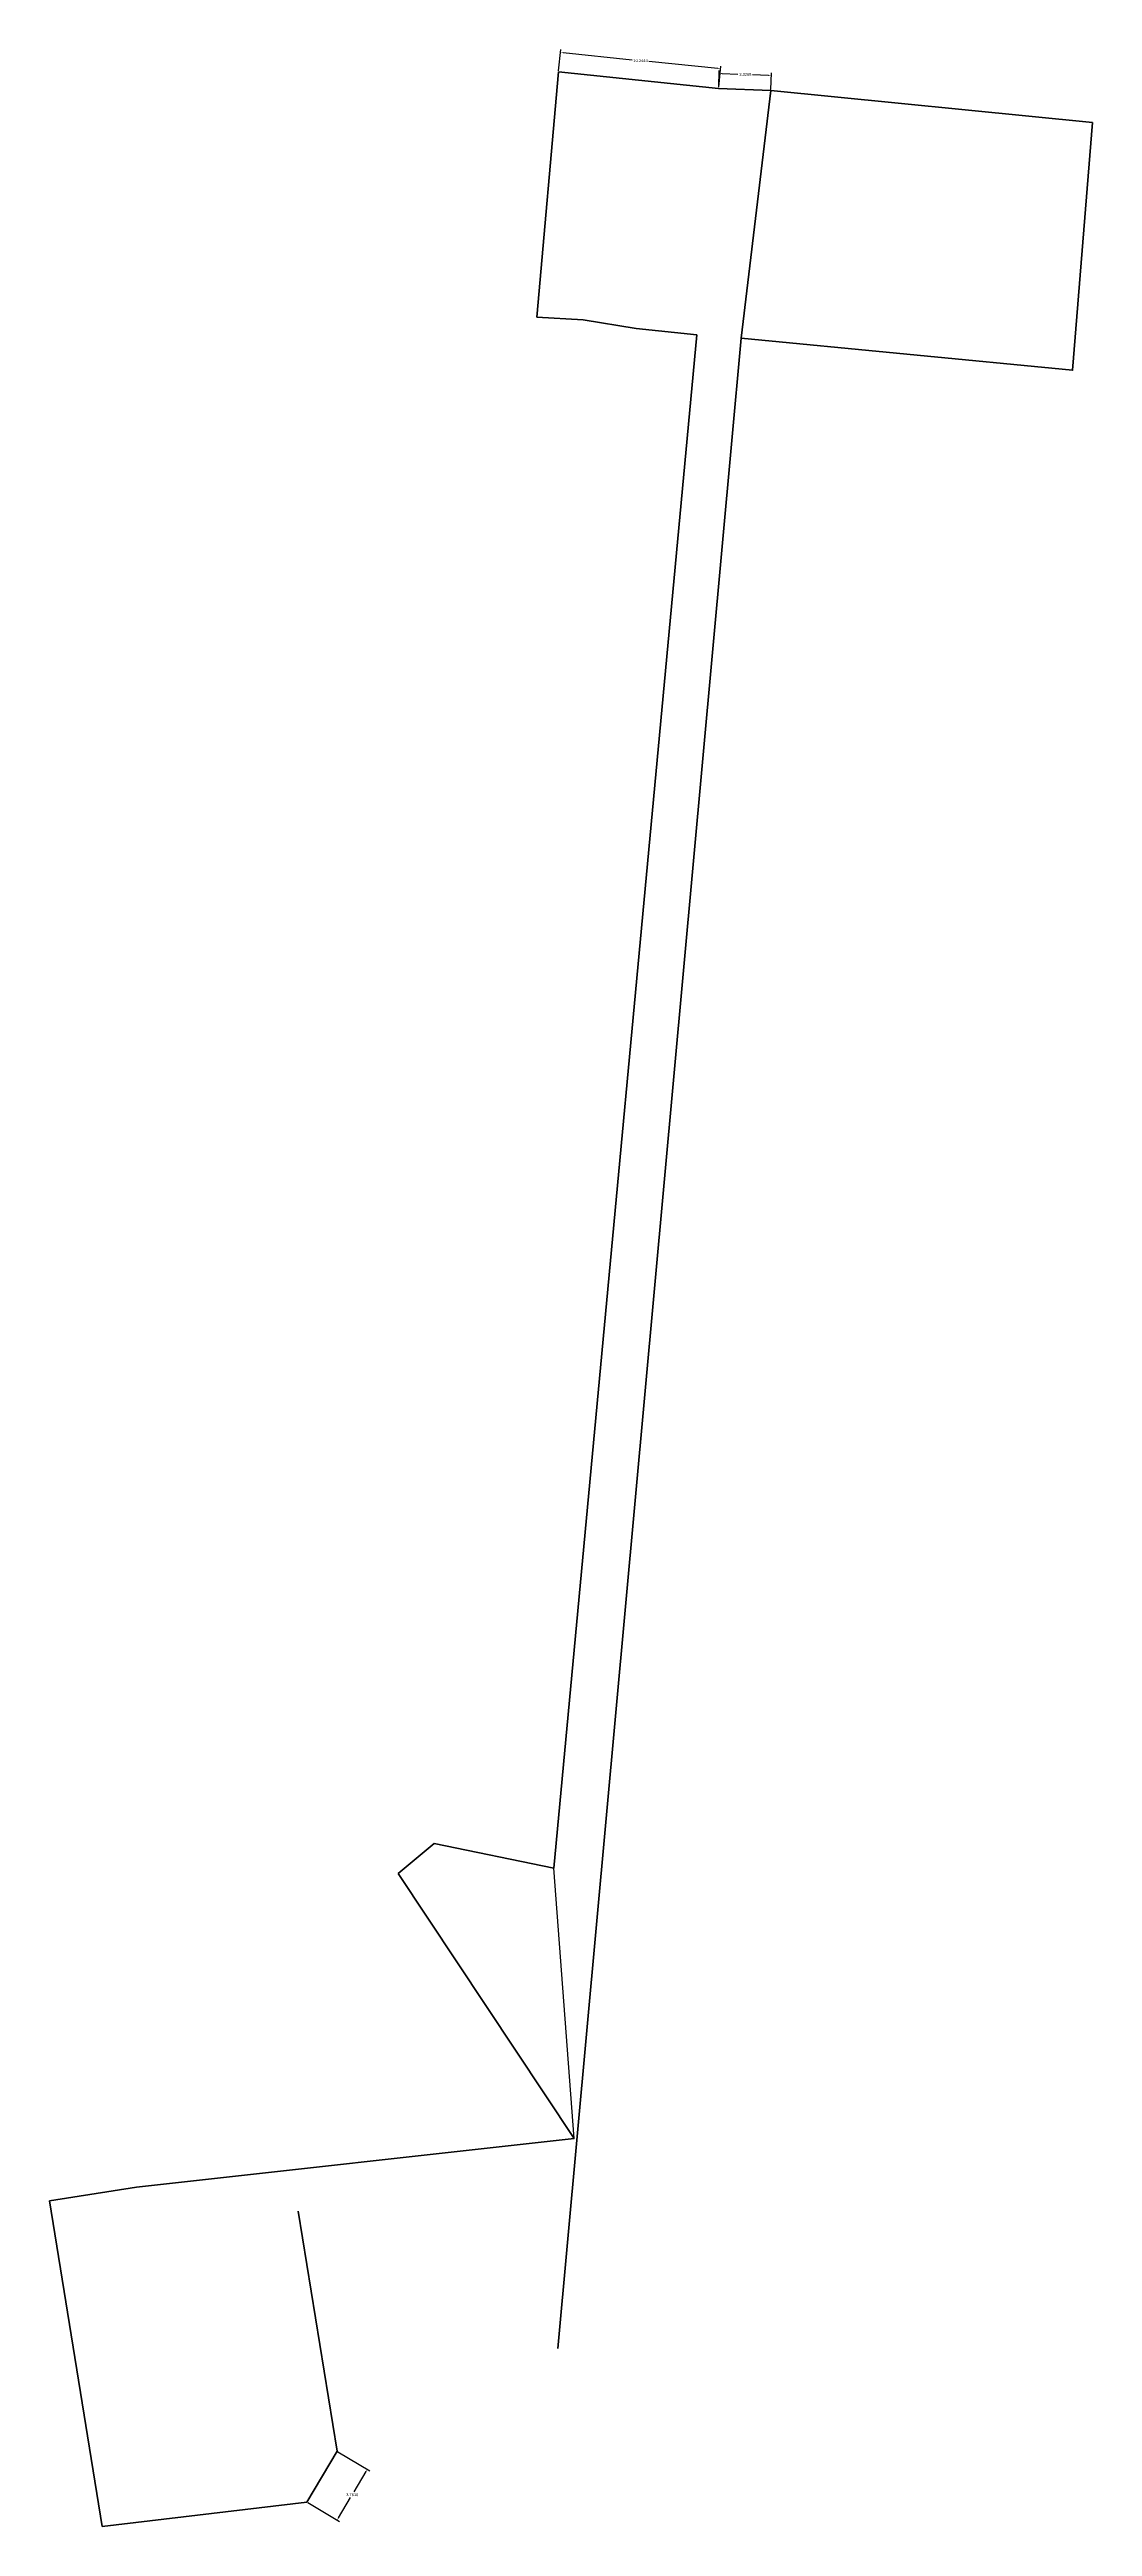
# Model space of a CAD drawing. Header units: inches. Extents: x -20 to 46, y 85 to 243.
import ezdxf

# ---------------------------------------------------------------- set-up
doc = ezdxf.new("R2010")
doc.units = ezdxf.units.IN
doc.header["$MEASUREMENT"] = 0
doc.styles.get("Standard").update_dxf_attribs({"font": 'arial.ttf'})
doc.dimstyles.get("Standard").update_dxf_attribs({"dimtxt": 0.18, "dimasz": 0.18, "dimexe": 0.18, "dimexo": 0.0625, "dimgap": 0.09, "dimtad": 0, "dimtih": 1, "dimtoh": 1, "dimdec": 4, "dimzin": 0, "dimdsep": 46, "dimtxsty": 'Standard', "dimcen": 0.09, "dimadec": 0, "dimazin": 0, "dimtfac": 1, "dimtdec": 4, "dimtofl": 0, "dimtmove": 0, "dimatfit": 3, "dimfxl": 1, "dimtolj": 1, "dimtzin": 0, "dimarcsym": 0})

# ---------------------------------------------------------------- blocks, each defined once
blk = doc.blocks.new('*D3')
at = {"color": 0, "lineweight": -2, "transparency": 16777216}
for p, q in [((-1.96, 89.8), (0.06, 88.6)), ((-0.18, 88.54), (-0.94, 87.26)), ((-1.92, 85.61), (-1.16, 86.89)), ((-3.88, 86.57), (-1.86, 85.37))]:
    blk.add_line(p, q, dxfattribs=at)
at = {"color": 0, "lineweight": 30, "transparency": 16777216}
for points in [[(-0.21, 88.55), (-0.16, 88.52), (-0.09, 88.69)], [(-1.94, 85.63), (-1.89, 85.6), (-2.01, 85.46)]]:
    blk.add_solid(points, dxfattribs=at)
at = {"layer": 'Defpoints', "color": 0, "lineweight": 30, "transparency": 16777216}
for p in [(-2.02, 89.83), (-0.09, 88.69), (-3.93, 86.6)]:
    blk.add_point(p, dxfattribs=at)
at = {"color": 0, "lineweight": 30, "transparency": 16777216, "insert": (-1.05, 87.07), "char_height": 0.18, "attachment_point": 5}
blk.add_mtext('\\A1;3.7610', dxfattribs=at)
blk = doc.blocks.new('*D4')
at = {"color": 0, "lineweight": -2, "transparency": 16777216}
for p, q in [((22.27, 240.31), (22.31, 241.38)), ((25.59, 240.17), (25.64, 241.24)), ((22.49, 241.19), (23.5, 241.15)), ((25.45, 241.07), (24.43, 241.11))]:
    blk.add_line(p, q, dxfattribs=at)
at = {"color": 0, "lineweight": 30, "transparency": 16777216}
for points in [[(22.49, 241.22), (22.48, 241.16), (22.31, 241.2)], [(25.45, 241.1), (25.45, 241.04), (25.63, 241.06)]]:
    blk.add_solid(points, dxfattribs=at)
at = {"layer": 'Defpoints', "color": 0, "lineweight": 30, "transparency": 16777216}
for p in [(22.27, 240.24), (22.31, 241.2), (25.59, 240.11)]:
    blk.add_point(p, dxfattribs=at)
at = {"color": 0, "lineweight": 30, "transparency": 16777216, "insert": (23.97, 241.13), "char_height": 0.18, "attachment_point": 5}
blk.add_mtext('\\A1;3.3268', dxfattribs=at)
blk = doc.blocks.new('*D5')
at = {"color": 0, "lineweight": -2, "transparency": 16777216}
for p, q in [((12.08, 241.36), (12.22, 242.72)), ((12.38, 242.52), (16.77, 242.06)), ((22.22, 241.5), (17.82, 241.96)), ((22.27, 240.31), (22.41, 241.66))]:
    blk.add_line(p, q, dxfattribs=at)
at = {"color": 0, "lineweight": 30, "transparency": 16777216}
for points in [[(12.39, 242.55), (12.38, 242.49), (12.2, 242.54)], [(22.22, 241.53), (22.21, 241.47), (22.39, 241.48)]]:
    blk.add_solid(points, dxfattribs=at)
at = {"layer": 'Defpoints', "color": 0, "lineweight": 30, "transparency": 16777216}
for p in [(12.08, 241.3), (12.2, 242.54), (22.27, 240.24)]:
    blk.add_point(p, dxfattribs=at)
at = {"color": 0, "lineweight": 30, "transparency": 16777216, "insert": (17.3, 242.01), "char_height": 0.18, "attachment_point": 5}
blk.add_mtext('\\A1;10.2444', dxfattribs=at)

msp = doc.modelspace()

# ---------------------------------------------------------------- linework, layer by layer
at = {"color": 2, "lineweight": 40}
for p, q in [((12.076, 241.297), (10.7, 225.677)), ((22.266, 240.243), (12.076, 241.297)), ((25.59, 240.106), (22.266, 240.243)), ((46.057, 238.07), (25.59, 240.106)), ((44.797, 222.298), (46.057, 238.07)), ((10.7, 225.677), (13.638, 225.517)), ((13.638, 225.517), (17.029, 224.966)), ((20.871, 224.553), (11.783, 126.957)), ((12.029, 96.377), (23.704, 224.34)), ((17.029, 224.966), (20.871, 224.553)), ((23.704, 224.34), (44.797, 222.298)), ((4.173, 128.531), (1.874, 126.618)), ((11.783, 126.957), (4.173, 128.531)), ((1.874, 126.618), (13.082, 109.751)), ((13.082, 109.751), (-14.779, 106.647)), ((-14.779, 106.647), (-20.312, 105.769)), ((-20.312, 105.769), (-16.96, 85.051)), ((-2.015, 89.834), (-4.48852, 105.12866)), ((-3.935, 86.6), (-2.015, 89.834)), ((-16.96, 85.051), (-3.935, 86.6))]:
    msp.add_line(p, q, dxfattribs=at)
msp.add_lwpolyline([(25.59, 240.106), (23.704, 224.34), (44.797, 222.298), (46.057, 238.07), (25.59, 240.106)], dxfattribs=at)
at = {"color": 2, "lineweight": 30}
msp.add_lwpolyline([(25.59, 240.106), (23.704, 224.34)], dxfattribs=at)
at = {"color": 2}
msp.add_lwpolyline([(11.783, 126.957), (4.173, 128.531), (1.874, 126.618), (13.082, 109.751), (-14.779, 106.647), (-20.312, 105.769), (-16.96, 85.051)], dxfattribs=at)
msp.add_lwpolyline([(11.783, 126.957), (4.173, 128.531), (1.874, 126.618), (13.082, 109.751)], close=True, dxfattribs=at)

# ---------------------------------------------------------------- dimensions: what is measured, and where the dimension line sits
at = {"color": 2, "lineweight": 30}
for p1, p2, distance, picture, middle in [((22.266, 240.243), (12.076, 241.297), -1.24622, '*D5', (17.29922, 242.00961)), ((25.59, 240.106), (22.266, 240.243), -0.95399, '*D4', (23.96729, 241.12768)), ((-3.935, 86.6), (-2.015, 89.834), -2.23857, '*D3', (-1.05011, 87.07421))]:
    dim = msp.add_aligned_dim(p1=p1, p2=p2, distance=distance, dimstyle='Standard', dxfattribs=at)
    dim.commit()
    dim.dimension.update_dxf_attribs({"geometry": picture, "text_midpoint": middle})

doc.saveas('drawing.dxf')
